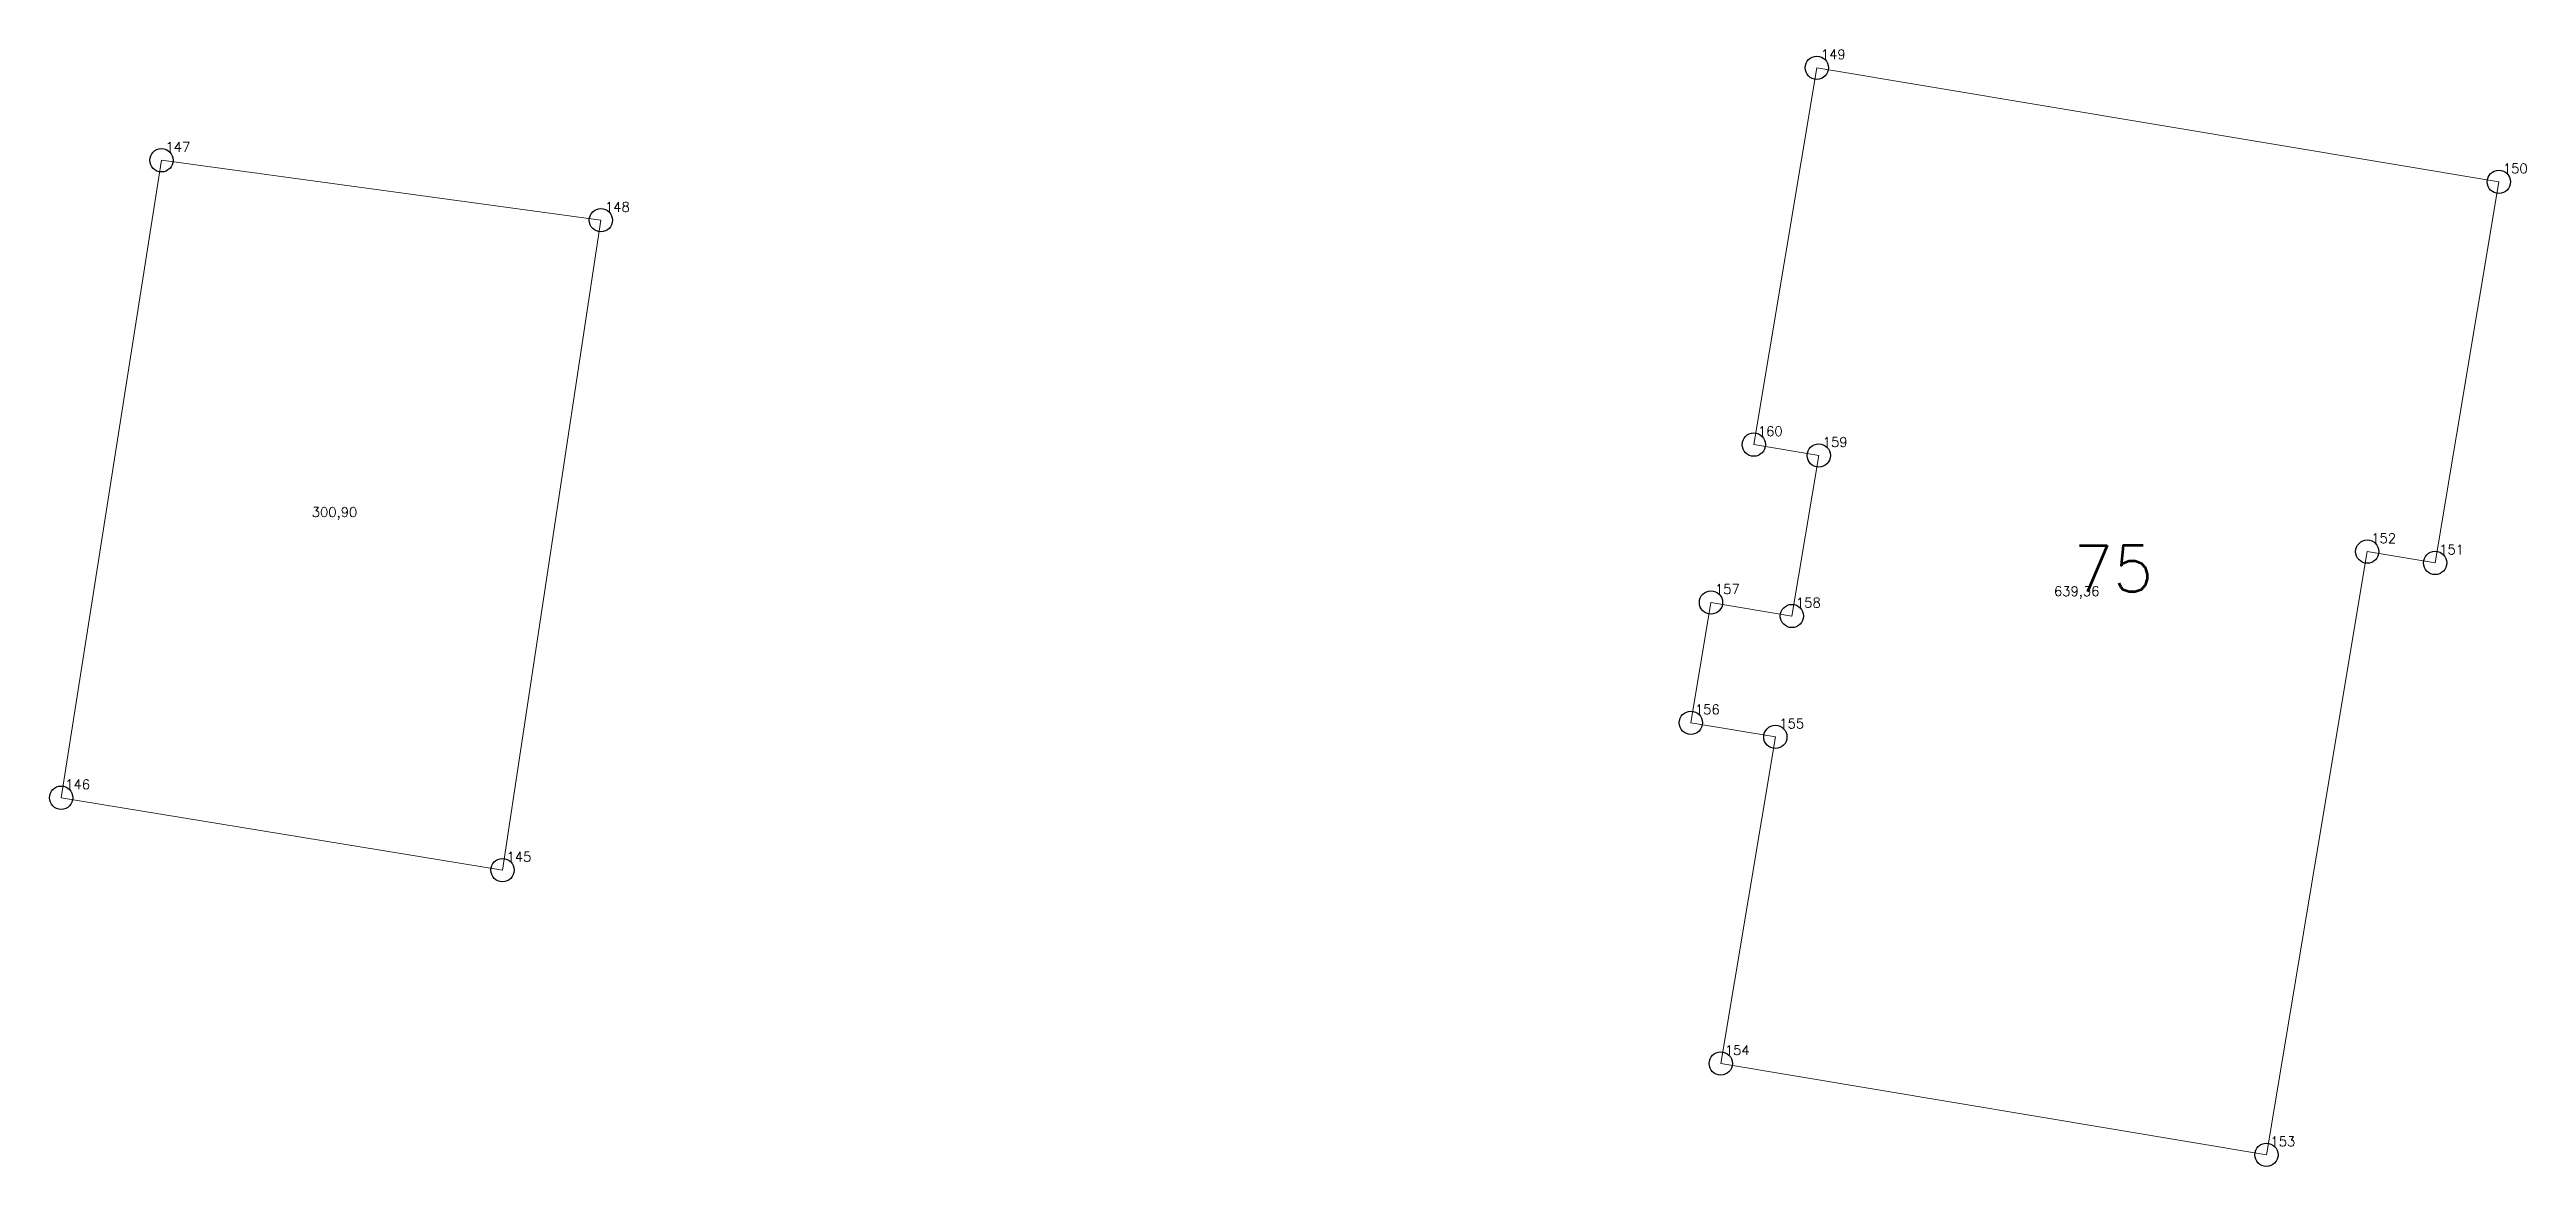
# Model space of a CAD drawing. Extents: x 1390459 to 1399894, y 355072 to 361029.
# Drawn here: x 1398291.1 to 1398370.9, y 359247 to 359283 of the extents above; entities that cross this region are included whole.
import ezdxf

# ---------------------------------------------------------------- set-up
doc = ezdxf.new("R2010")
doc.units = 0
doc.header["$PDMODE"] = 33
doc.header["$PDSIZE"] = 0.75
doc.layers.add('8 - ценная историческая застройка конец ХIX - начало ХХ века', color=7, linetype='Continuous')
doc.layers.add('OKN_VALUED_LABELS', color=1, linetype='Continuous')
doc.styles.get("Standard").update_dxf_attribs({"font": 'simplex.shx'})

msp = doc.modelspace()

# ---------------------------------------------------------------- texts
at = {"layer": '8 - ценная историческая застройка конец ХIX - начало ХХ века', "color": 7}
for s, p in [('149', (1398348.132, 359282.706)), ('147', (1398294.796, 359279.726)), ('150', (1398370.108, 359279.031)), ('148', (1398308.955, 359277.795)), ('160', (1398346.102, 359270.568)), ('159', (1398348.195, 359270.219)), ('300,90', (1398299.509, 359267.964)), ('152', (1398365.868, 359267.122)), ('151', (1398368.056, 359266.757)), ('157', (1398344.722, 359265.484)), ('639,36', (1398355.645, 359265.417)), ('158', (1398347.33, 359265.048)), ('156', (1398344.074, 359261.609)), ('155', (1398346.796, 359261.154)), ('146', (1398291.564, 359259.196)), ('145', (1398305.784, 359256.864)), ('154', (1398345.038, 359250.636)), ('153', (1398362.619, 359247.696))]:
    msp.add_text(s, height=0.3111, dxfattribs=at).set_placement(p)
at = {"layer": 'OKN_VALUED_LABELS'}
msp.add_text('75', height=1.5, dxfattribs=at).set_placement((1398356.27, 359265.548))

# ---------------------------------------------------------------- linework, layer by layer
at = {"layer": '8 - ценная историческая застройка конец ХIX - начало ХХ века', "color": 7, "lineweight": 20}
for points in [[(1398348.003, 359282.431), (1398369.979, 359278.756), (1398367.926, 359266.482), (1398365.738, 359266.848), (1398362.49, 359247.422), (1398344.908, 359250.362), (1398346.667, 359260.88), (1398343.945, 359261.335), (1398344.593, 359265.21), (1398347.201, 359264.774), (1398348.065, 359269.944), (1398345.973, 359270.294), (1398348.003, 359282.431)], [(1398305.655, 359256.59), (1398291.435, 359258.922), (1398294.667, 359279.451), (1398308.826, 359277.521), (1398305.655, 359256.59)]]:
    msp.add_lwpolyline(points, close=True, dxfattribs=at)
at = {"layer": '8 - ценная историческая застройка конец ХIX - начало ХХ века'}
for p in [(1398348.003, 359282.431), (1398294.667, 359279.451), (1398369.979, 359278.756), (1398308.826, 359277.521), (1398345.973, 359270.294), (1398348.065, 359269.944), (1398365.738, 359266.848), (1398367.926, 359266.482), (1398344.593, 359265.21), (1398347.201, 359264.774), (1398343.945, 359261.335), (1398346.667, 359260.88), (1398291.435, 359258.922), (1398305.655, 359256.59), (1398344.908, 359250.362), (1398362.49, 359247.422)]:
    msp.add_point(p, dxfattribs=at)

msp.set_redraw_order([(e.dxf.handle, doc.entitydb.next_handle()) for e in msp.query("TEXT MTEXT ATTDEF DIMENSION ARC_DIMENSION")])  # texts and dimensions are drawn at this point

doc.saveas('drawing.dxf')
